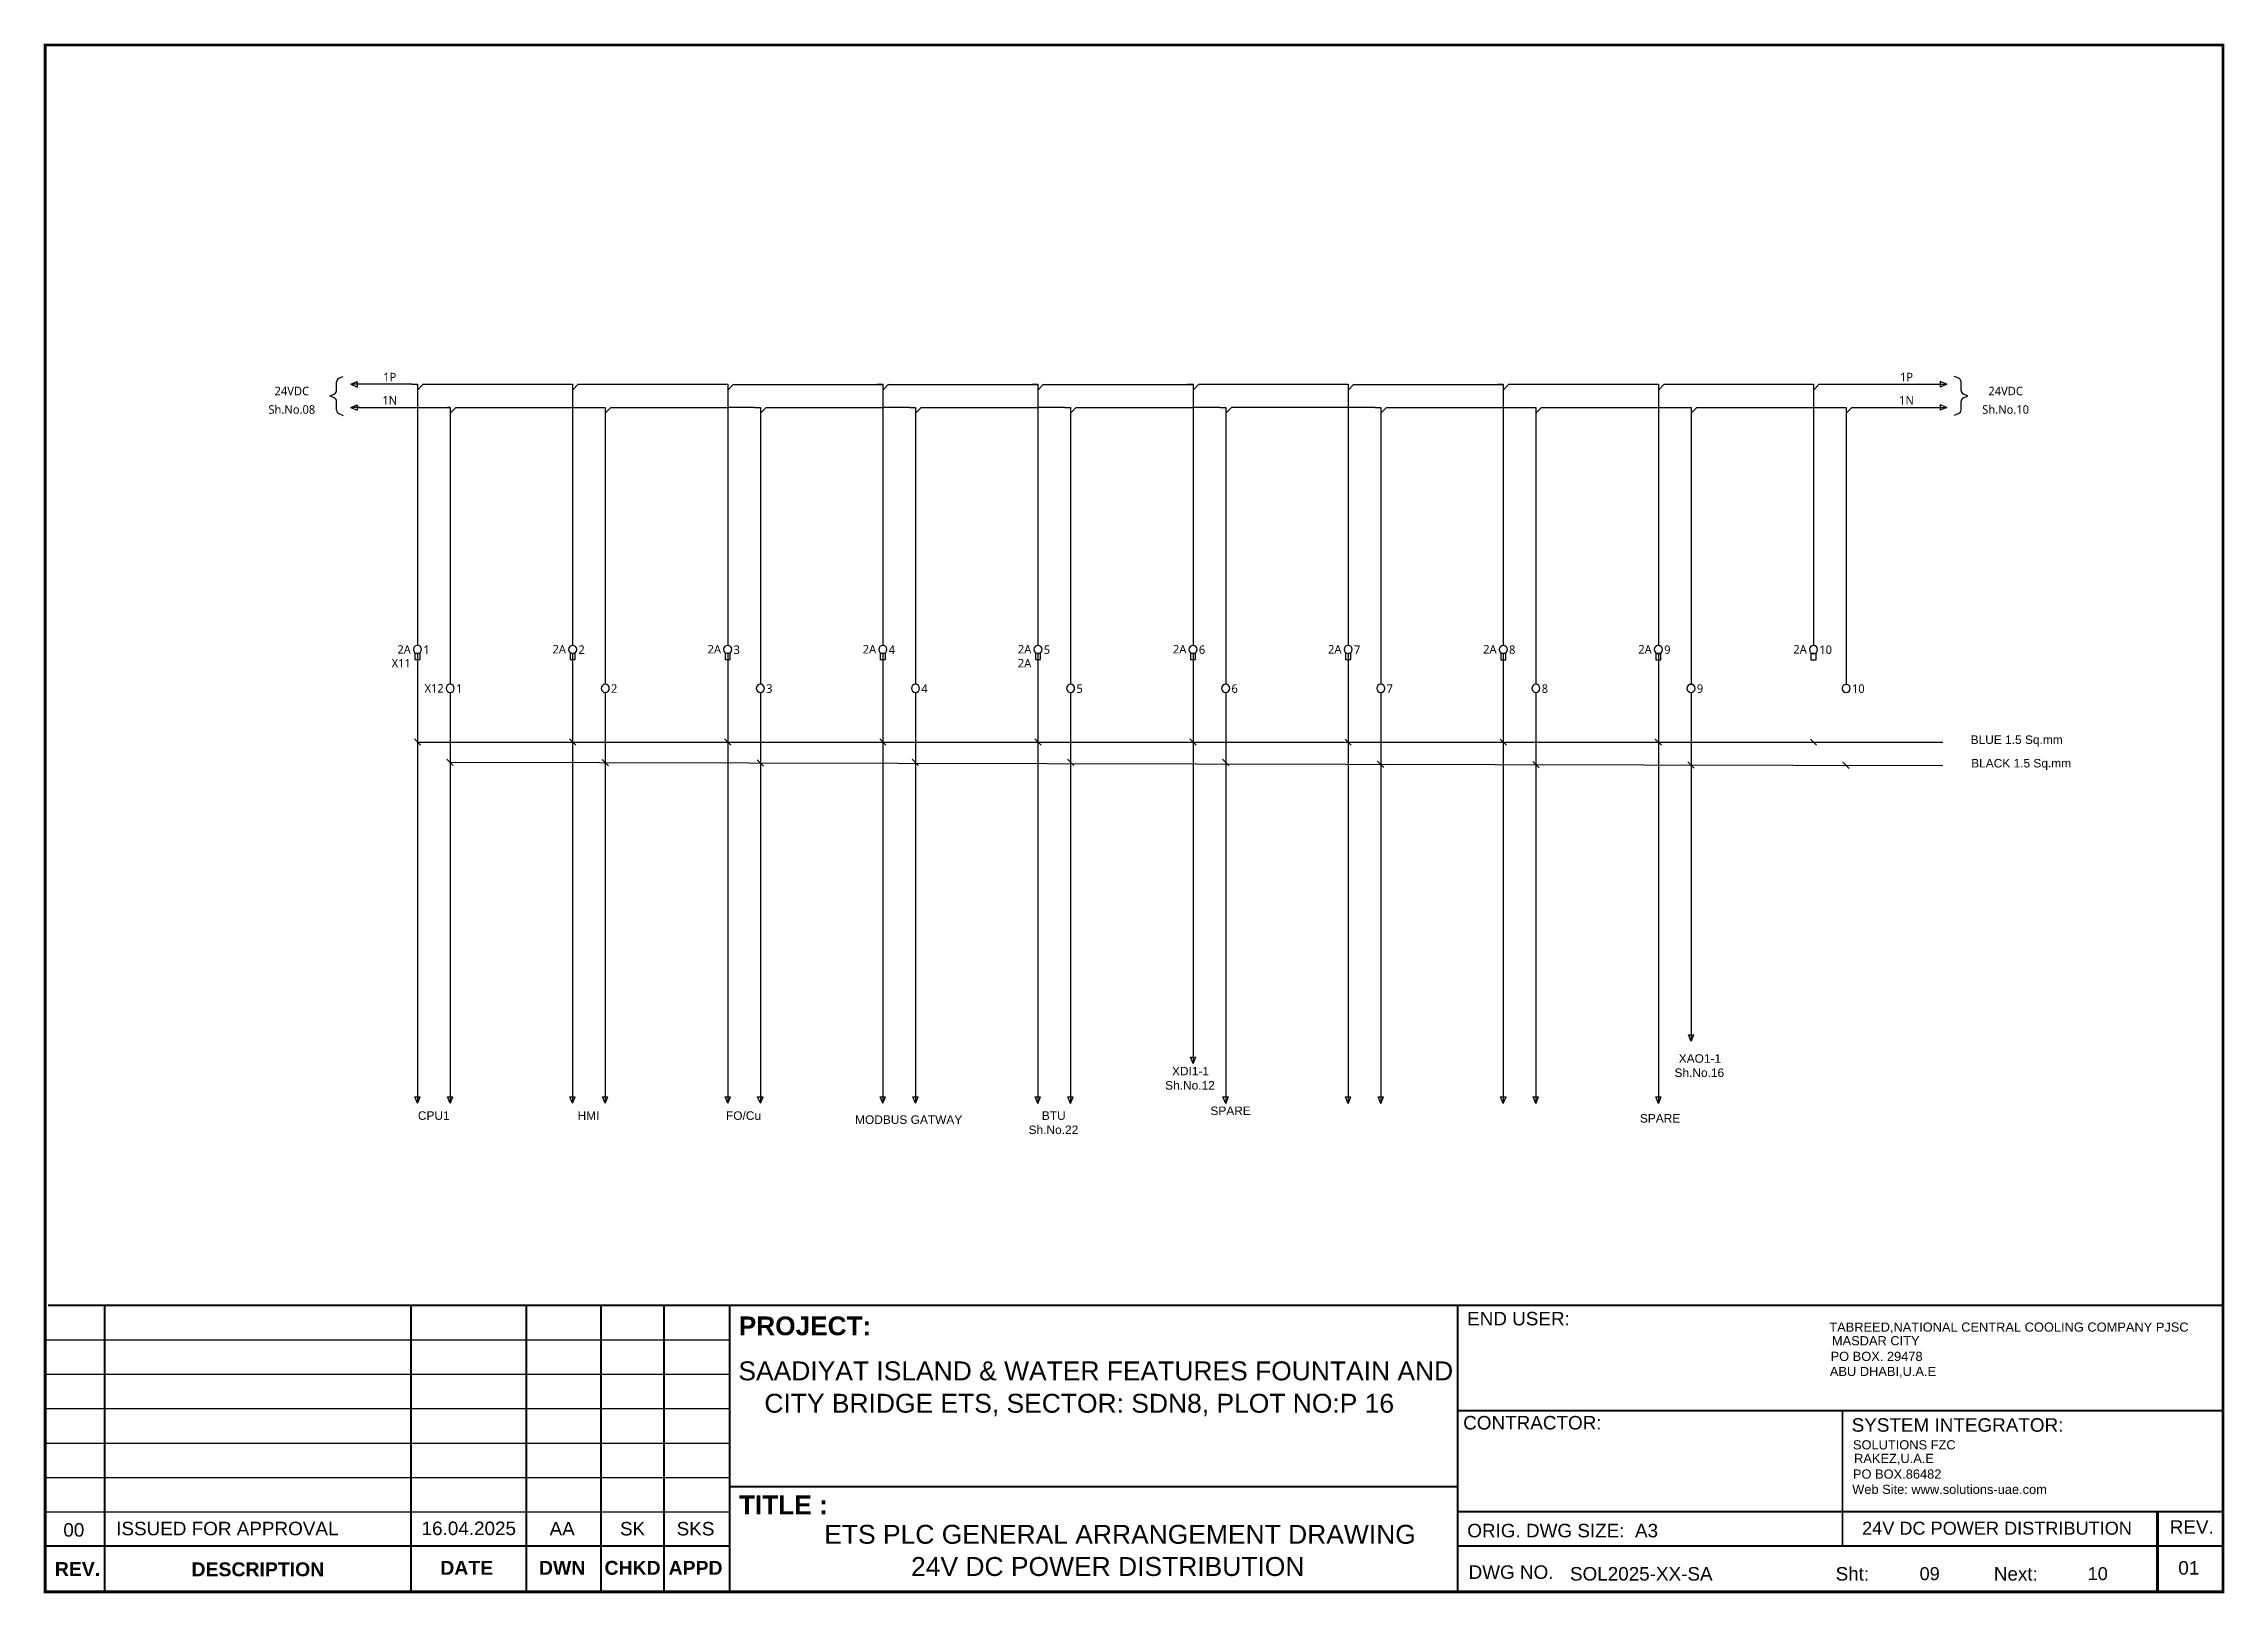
# Model space of a CAD drawing. Header units: inches. Extents: x 100535554 to 201081702, y 63708552 to 127420865.
# Drawn here: x 100535554 to 100536724, y 63708552 to 63709384 of the extents above; entities that cross this region are included whole.
import ezdxf
from ezdxf.enums import TextEntityAlignment as Align

# ---------------------------------------------------------------- set-up
doc = ezdxf.new("R2010")
doc.units = ezdxf.units.IN
doc.header["$MEASUREMENT"] = 0
doc.linetypes.add('CENTER', pattern=[50.8, 31.75, -6.35, 6.35, -6.35])
doc.linetypes.add('EPLANLINE7', pattern=[0])
doc.layers.add('BORDER', color=7, linetype='Continuous')
doc.layers.add('SYMBOL', color=4, linetype='Continuous')
doc.styles.add('A', font='arial.ttf')
doc.styles.add('ABB', font='arialbd.ttf')
doc.styles.add('MtXpl_Segoe_UI', font='segoeui.ttf')
doc.styles.get("Standard").update_dxf_attribs({"font": 'arial.ttf'})

msp = doc.modelspace()

# ---------------------------------------------------------------- texts
at = {"color": 7, "style": 'MtXpl_Segoe_UI'}
for s, p in [('1P', (100535739.342, 63709204.95)), ('1P', (100536553.416, 63709204.95)), ('24VDC', (100535686.795, 63709197.471)), ('1N', (100535739.342, 63709192.518)), ('1N', (100536553.416, 63709192.518)), ('24VDC', (100536606.616, 63709197.471)), ('Sh.No.08', (100535686.795, 63709187.551)), ('Sh.No.10', (100536606.616, 63709187.551))]:
    msp.add_text(s, height=4.5756, dxfattribs=at).set_placement(p, align=Align.MIDDLE_CENTER)
for s, p in [('X11', (100535750.672, 63709051.343)), ('2A', (100535750.672, 63709058.692)), ('2A', (100535833.921, 63709058.853)), ('2A', (100535917.17, 63709058.848)), ('2A', (100536000.419, 63709058.844)), ('2A', (100536083.668, 63709058.839)), ('2A', (100536083.668, 63709051.324)), ('2A', (100536166.917, 63709058.834)), ('2A', (100536250.166, 63709058.829)), ('2A', (100536333.415, 63709058.825)), ('2A', (100536416.664, 63709058.82)), ('2A', (100536499.913, 63709058.815)), ('X12', (100535768.331, 63709037.831))]:
    msp.add_text(s, height=4.5756, dxfattribs=at).set_placement(p, align=Align.MIDDLE_RIGHT)
for s, height, p in [('1', 4.576, (100535757.361, 63709058.59)), ('2', 4.576, (100535840.61, 63709058.585)), ('3', 4.576, (100535923.859, 63709058.58)), ('4', 4.576, (100536007.108, 63709058.576)), ('5', 4.576, (100536090.358, 63709058.571)), ('6', 4.576, (100536173.607, 63709058.566)), ('7', 4.576, (100536256.856, 63709058.561)), ('8', 4.576, (100536340.105, 63709058.557)), ('9', 4.576, (100536423.354, 63709058.552)), ('10', 4.5756, (100536506.603, 63709058.547)), ('1', 4.576, (100535774.874, 63709037.729)), ('2', 4.576, (100535858.123, 63709037.724)), ('3', 4.576, (100535941.373, 63709037.719)), ('4', 4.576, (100536024.622, 63709037.715)), ('5', 4.576, (100536107.871, 63709037.71)), ('6', 4.576, (100536191.12, 63709037.705)), ('7', 4.576, (100536274.369, 63709037.701)), ('8', 4.576, (100536357.618, 63709037.696)), ('9', 4.576, (100536440.867, 63709037.691)), ('10', 4.5756, (100536524.116, 63709037.686))]:
    msp.add_text(s, height=height, dxfattribs=at).set_placement(p, align=Align.MIDDLE_LEFT)
at = {"style": 'A'}
msp.add_text('24V DC POWER DISTRIBUTION', height=6.96131, dxfattribs=at).set_placement((100536529.591, 63708583.447))
for s, p in [('09', (100536565.844, 63708562.53)), ('10', (100536656.042, 63708562.53))]:
    msp.add_text(s, height=6.9613, dxfattribs=at).set_placement(p, align=Align.MIDDLE_CENTER)
at = {"char_height": 4.57565, "attachment_point": 1}
for s, insert, width in [('\\pi0.41082;BLUE 1.5 Sq.mm', (100536587.445, 63709012.553), 49.32163), ('\\pi2.975;BLACK 1.5 Sq.mm ', (100536585.156, 63708999.935), 58.71343), ('\\pi14.355;XAO1-1\\P\\pi12.088;Sh.No.16', (100536416.804, 63708841.384), 50.24622), ('\\pi10.537;XDI1-1\\P\\pi6.8694;Sh.No.12', (100536148.642, 63708834.595), 39.76622), ('\\pi4.0121;CPU1', (100535750.449, 63708810.746), 23.58319), ('\\pi6.4762;HMI', (100535833.699, 63708810.742), 23.58319), ('\\pi2.8713;FO/Cu', (100535916.948, 63708810.737), 23.58319), ('\\pi1.7144;MODBUS GATWAY', (100535987.392, 63708808.562), 60.43709), ('\\pi5.891;BTU\\P\\pi-1.2222;Sh.No.22', (100536083.446, 63708810.727), 23.58319), ('\\pi1.2717;SPARE', (100536178.548, 63708813.31), 23.58319), ('\\pi1.2717;SPARE', (100536409.043, 63708809.259), 23.58319)]:
    msp.add_mtext(s, dxfattribs=dict(at, insert=insert, width=width))
at = {"layer": 'BORDER', "style": 'A'}
for s, p in [('ETS PLC GENERAL ARRANGEMENT DRAWING', (100535972.573, 63708578.562)), ('24V DC POWER DISTRIBUTION', (100536019.157, 63708561.285))]:
    msp.add_text(s, height=10.15, dxfattribs=at).set_placement(p)

# ---------------------------------------------------------------- blocks, each defined once
blk = doc.blocks.new('Title Frame_Al Bayt')
at = {"layer": 'BORDER'}
for p, q in [((897.4, -274.9), (1264.8, -274.9)), ((897.4, -293.3), (1264.8, -293.3)), ((897.4, -311.8), (1264.8, -311.8)), ((897.4, -330.3), (1264.8, -330.3)), ((897.4, -348.7), (1264.8, -348.7)), ((897.4, -367.2), (1264.8, -367.2))]:
    blk.add_line(p, q, dxfattribs=at)
at = {"layer": 'BORDER', "const_width": 1.54}
blk.add_lwpolyline([(897.4, 420.3), (897.4, -410.2), (2066.3, -410.2), (2066.3, 420.3)], close=True, dxfattribs=at)
at = {"layer": 'BORDER'}
for points, const_width in [([(899, -256.4), (2066.3, -256.4)], 1.08), ([(929.4, -410.2), (929.4, -256.4)], 1.08), ([(1093.7, -410.2), (1093.7, -256.4)], 1.08), ([(1093.7, -391.8), (1093.7, -256.4)], 1.08), ([(1155.6, -410.2), (1155.6, -256.4)], 1.08), ([(1195.8, -410.2), (1195.8, -256.4)], 1.08), ([(1195.8, -391.8), (1195.8, -256.4)], 1.08), ([(1229.6, -410.2), (1229.6, -256.4)], 1.08), ([(1229.6, -391.8), (1229.6, -256.4)], 1.08), ([(1264.8, -256.4), (1264.8, -410.2)], 1.08), ([(1655.6, -410.2), (1655.6, -256.4)], 1.08), ([(1655.6, -312.9), (2066.3, -312.9)], 0.923), ([(1862.1, -385.6), (1862.1, -312.9)], 0.923), ([(1655.6, -353.7), (1265.2, -353.7)], 1.08), ([(2066.3, -367.2), (1655.6, -367.2)], 1.08), ([(2031.2, -410.2), (2031.2, -367.2)], 1.54), ([(897.4, -385.6), (1264.8, -385.6)], 1.08), ([(2066.3, -385.6), (1655.6, -385.6)], 1.08)]:
    blk.add_lwpolyline(points, dxfattribs=dict(at, const_width=const_width))
for s, height, style, p in [('PROJECT:', 10.07, 'ABB', (1269.7, -272.4)), ('END USER:', 7.25, 'A', (1660.6, -267.1)), ('TABREED,NATIONAL CENTRAL COOLING COMPANY PJSC', 4.93, 'A', (1855, -270.5)), ('MASDAR CITY', 4.93, 'A', (1856.4, -277.8)), ('SAADIYAT ISLAND & WATER FEATURES FOUNTAIN AND', 10.15, 'A', (1269.5, -296.6)), ('ABU DHABI,U.A.E', 4.93, 'A', (1855.3, -294.3)), ('PO BOX. 29478', 4.93, 'A', (1855.7, -286.2)), (' CITY BRIDGE ETS, SECTOR: SDN8, PLOT NO:P 16', 10.15, 'A', (1279.5, -314)), ('CONTRACTOR:', 7.25, 'A', (1658.5, -323)), ('SYSTEM INTEGRATOR:', 7.25, 'A', (1867, -324.2)), ('SOLUTIONS FZC', 4.93, 'A', (1867.7, -333.7)), ('RAKEZ,U.A.E', 4.93, 'A', (1868.3, -341)), ('PO BOX.86482', 4.93, 'A', (1867.7, -349.4)), ('TITLE :', 10.07, 'ABB', (1269.8, -368.5)), ('Web Site: www.solutions-uae.com ', 4.93, 'A', (1867.3, -357.6)), ('ORIG. DWG SIZE:  A3', 7.25, 'A', (1660.7, -380.9)), ('REV.', 7.25, 'A', (2037.7, -379)), ('DWG NO.', 7.25, 'A', (1661.4, -403.2)), ('SOL2025-XX-SA', 7.25, 'A', (1715.8, -404.1)), ('Sht:', 7.25, 'A', (1858.4, -404.1)), ('Next:', 7.25, 'A', (1943.3, -404.1)), ('01', 7.25, 'A', (2042.3, -400.9))]:
    blk.add_text(s, height=height, dxfattribs=dict(at, style=style)).set_placement(p)
for s, height, style, p in [('00', 7.25, 'A', (912.8, -376.9)), ('REV.', 7.46, 'ABB', (914.8, -397.9))]:
    blk.add_text(s, height=height, dxfattribs=dict(at, style=style)).set_placement(p, align=Align.MIDDLE)
for s, height, style, p in [('ISSUED FOR APPROVAL', 7.25, 'A', (995.2, -379.8)), ('16.04.2025', 7.25, 'A', (1124.8, -379.7)), ('AA', 7.25, 'A', (1174.9, -379.9)), ('SK', 7.25, 'A', (1212.7, -379.9)), ('SKS', 7.25, 'A', (1246.5, -379.9)), ('DESCRIPTION', 7.463, 'ABB', (1011.6, -401.8)), ('DATE', 7.46, 'ABB', (1123.7, -401)), ('DWN', 7.46, 'ABB', (1174.9, -401)), ('CHKD', 7.46, 'ABB', (1212.7, -401)), ('APPD', 7.46, 'ABB', (1246.5, -401))]:
    blk.add_text(s, height=height, dxfattribs=dict(at, style=style)).set_placement(p, align=Align.CENTER)
blk = doc.blocks.new('ARROW')
at = {"layer": 'SYMBOL', "color": 0, "linetype": 'EPLANLINE7'}
for p, q in [((0, -11.2), (-6.9, 5.1)), ((-6.9, 5.1), (6.9, 5.1)), ((0, 11.2), (0, -11.2)), ((0, -11.2), (6.9, 5.1))]:
    blk.add_line(p, q, dxfattribs=at)
blk = doc.blocks.new('LOOP-TOP-1')
at = {"layer": 'SYMBOL'}
for p, q in [((0, 0), (2, 0)), ((2, 0), (2, -2)), ((2, -2), (4, 0))]:
    blk.add_line(p, q, dxfattribs=at)
blk = doc.blocks.new('FEED THRUE TB')
at = {"color": 0}
blk.add_line((0, -50.7), (0, -11.9), dxfattribs=at)
blk.add_circle((0, 0), 11.9, dxfattribs=at)

# ---------------------------------------------------------------- linework, layer by layer
at = {"color": 0}
for p, q in [((100535712.078, 63709204.302), (100535714.407, 63709205.294)), ((100536581.409, 63709204.302), (100536579.079, 63709205.294)), ((100535707.165, 63709194.844), (100535709.495, 63709195.836)), ((100535709.495, 63709193.852), (100535707.165, 63709194.844)), ((100535710.786, 63709197.79), (100535710.786, 63709202.348)), ((100536582.7, 63709197.79), (100536582.7, 63709202.348)), ((100536586.321, 63709194.844), (100536583.992, 63709195.836)), ((100536583.992, 63709193.852), (100536586.321, 63709194.844)), ((100535710.786, 63709187.34), (100535710.786, 63709191.898)), ((100535712.078, 63709185.386), (100535714.407, 63709184.394)), ((100536581.409, 63709185.386), (100536579.079, 63709184.394)), ((100536582.7, 63709187.34), (100536582.7, 63709191.898))]:
    msp.add_line(p, q, dxfattribs=at)
for p, q in [((100535751.195, 63709201.064), (100535723.218, 63709201.06)), ((100536340.046, 63709201.06), (100536417.187, 63709201.06)), ((100535935.206, 63709188.626), (100535920.747, 63709188.631)), ((100536018.455, 63709188.617), (100536003.996, 63709188.617)), ((100536101.704, 63709188.617), (100536087.245, 63709188.617)), ((100536184.953, 63709188.612), (100536170.494, 63709188.617)), ((100536268.202, 63709188.607), (100536191.061, 63709188.612)), ((100536336.992, 63709188.607), (100536354.505, 63709188.607)), ((100536357.559, 63709188.607), (100536434.7, 63709188.598)), ((100536440.808, 63709188.598), (100536517.95, 63709188.628))]:
    msp.add_line(p, q)
at = {"color": 7}
for p, q in [((100535754.249, 63709198.01), (100535754.249, 63709060.883)), ((100535757.303, 63709201.064), (100535834.449, 63709201.064)), ((100535837.498, 63709198.006), (100535837.498, 63709060.878)), ((100535840.552, 63709201.06), (100535920.747, 63709201.06)), ((100535920.747, 63709198.001), (100535920.747, 63709060.873)), ((100535923.801, 63709201.055), (100536003.996, 63709201.055)), ((100536003.996, 63709197.996), (100536003.996, 63709060.869)), ((100536007.05, 63709201.05), (100536087.245, 63709201.05)), ((100536087.245, 63709197.992), (100536087.245, 63709060.864)), ((100536090.299, 63709201.045), (100536170.494, 63709201.045)), ((100536170.494, 63709197.987), (100536170.494, 63709060.859)), ((100536173.562, 63709201.06), (100536253.743, 63709201.06)), ((100536253.743, 63709197.982), (100536253.743, 63709060.854)), ((100536256.797, 63709201.036), (100536336.992, 63709201.036)), ((100536336.992, 63709197.977), (100536336.992, 63709060.85)), ((100536420.241, 63709197.973), (100536420.241, 63709060.845)), ((100536423.295, 63709201.06), (100536503.501, 63709201.06)), ((100536503.49, 63709197.968), (100536503.49, 63709060.84)), ((100536506.555, 63709201.06), (100536571.538, 63709201.059)), ((100535721.948, 63709188.628), (100535771.762, 63709188.629)), ((100535771.762, 63709185.582), (100535771.762, 63709040.022)), ((100535774.816, 63709188.629), (100535851.962, 63709188.629)), ((100535855.011, 63709185.577), (100535855.011, 63709040.017)), ((100535858.065, 63709188.631), (100535920.747, 63709188.631)), ((100535938.26, 63709185.572), (100535938.26, 63709040.012)), ((100535941.314, 63709188.626), (100536003.996, 63709188.626)), ((100536021.509, 63709185.568), (100536021.509, 63709040.008)), ((100536024.563, 63709188.622), (100536087.245, 63709188.621)), ((100536104.758, 63709185.563), (100536104.758, 63709040.003)), ((100536107.812, 63709188.617), (100536170.494, 63709188.617)), ((100536188.007, 63709185.558), (100536188.007, 63709039.998)), ((100536271.256, 63709185.553), (100536271.256, 63709039.993)), ((100536274.31, 63709188.607), (100536336.992, 63709188.607)), ((100536354.505, 63709185.549), (100536354.505, 63709039.989)), ((100536435.814, 63709188.597), (100536437.754, 63709188.595)), ((100536435.814, 63709188.597), (100536437.754, 63709188.595)), ((100536437.754, 63709185.544), (100536437.754, 63709039.984)), ((100536521.003, 63709185.539), (100536521.003, 63709039.979)), ((100536524.057, 63709188.628), (100536570.269, 63709188.628)), ((100535754.249, 63709056.501), (100535754.249, 63708819.758)), ((100535837.498, 63709056.496), (100535837.498, 63708819.753)), ((100535920.747, 63709056.492), (100535920.747, 63708819.748)), ((100536003.996, 63709056.487), (100536003.996, 63708819.744)), ((100536087.245, 63709056.482), (100536087.245, 63708819.739)), ((100536170.494, 63709056.477), (100536170.494, 63708841.12)), ((100536253.769, 63709056.473), (100536253.769, 63708819.73)), ((100536337.018, 63709056.468), (100536337.018, 63708819.725)), ((100536420.265, 63709056.463), (100536420.265, 63708818.446)), ((100535771.762, 63709035.64), (100535771.762, 63708819.758)), ((100535855.011, 63709035.636), (100535855.011, 63708819.753)), ((100535938.26, 63709035.631), (100535938.26, 63708819.748)), ((100536021.509, 63709035.626), (100536021.509, 63708819.744)), ((100536104.758, 63709035.621), (100536104.758, 63708819.739)), ((100536188.007, 63709035.617), (100536188.007, 63708819.734)), ((100536271.282, 63709035.612), (100536271.282, 63708819.73)), ((100536354.531, 63709035.607), (100536354.531, 63708819.725)), ((100536437.778, 63709035.603), (100536437.778, 63708848.425)), ((100535754.25, 63709008.974), (100536572.823, 63709008.974)), ((100535771.762, 63708998.126), (100536572.823, 63708996.355))]:
    msp.add_line(p, q, dxfattribs=at)
at = {"color": 7, "linetype": 'CENTER', "ltscale": 0.325}
msp.add_line((100535771.762, 63709188.629), (100535770.382, 63709188.629), dxfattribs=at)
at = {"color": 7, "linetype": 'CENTER', "ltscale": 10}
msp.add_line((100535771.141, 63709188.629), (100535771.762, 63709188.629), dxfattribs=at)
at = {"color": 7, "lineweight": 13}
for p, q in [((100535755.94, 63709007.284), (100535752.557, 63709010.667)), ((100535839.189, 63709007.279), (100535835.806, 63709010.662)), ((100535922.438, 63709007.275), (100535919.055, 63709010.657)), ((100536005.687, 63709007.27), (100536002.305, 63709010.653)), ((100536088.936, 63709007.265), (100536085.554, 63709010.648)), ((100536172.185, 63709007.26), (100536168.803, 63709010.643)), ((100536255.434, 63709007.256), (100536252.052, 63709010.638)), ((100536338.684, 63709007.251), (100536335.301, 63709010.634)), ((100536421.933, 63709007.246), (100536418.55, 63709010.629)), ((100536505.182, 63709007.242), (100536501.799, 63709010.624)), ((100535773.454, 63708996.447), (100535770.071, 63708999.829)), ((100535856.702, 63708996.25), (100535853.32, 63708999.633)), ((100535939.951, 63708996.066), (100535936.569, 63708999.449)), ((100536023.201, 63708996.432), (100536019.818, 63708999.815)), ((100536106.45, 63708996.428), (100536103.068, 63708999.81)), ((100536189.699, 63708996.423), (100536186.317, 63708999.806)), ((100536272.946, 63708995.331), (100536269.563, 63708998.713)), ((100536356.195, 63708995.147), (100536352.812, 63708998.529)), ((100536439.443, 63708994.963), (100536436.061, 63708998.345)), ((100536522.692, 63708994.779), (100536519.309, 63708998.161))]:
    msp.add_line(p, q, dxfattribs=at)
for points in [[(100535752.873, 63709053.264), (100535755.624, 63709053.264), (100535755.624, 63709056.501), (100535752.873, 63709056.501)], [(100535836.123, 63709053.26), (100535838.873, 63709053.26), (100535838.873, 63709056.496), (100535836.123, 63709056.496)], [(100535919.372, 63709053.255), (100535922.122, 63709053.255), (100535922.122, 63709056.492), (100535919.372, 63709056.492)], [(100536002.621, 63709053.25), (100536005.371, 63709053.25), (100536005.371, 63709056.487), (100536002.621, 63709056.487)], [(100536085.87, 63709053.245), (100536088.62, 63709053.245), (100536088.62, 63709056.482), (100536085.87, 63709056.482)], [(100536169.119, 63709053.241), (100536171.869, 63709053.241), (100536171.869, 63709056.477), (100536169.119, 63709056.477)], [(100536252.368, 63709053.236), (100536255.118, 63709053.236), (100536255.118, 63709056.473), (100536252.368, 63709056.473)], [(100536335.617, 63709053.231), (100536338.367, 63709053.231), (100536338.367, 63709056.468), (100536335.617, 63709056.468)], [(100536418.866, 63709053.226), (100536421.616, 63709053.226), (100536421.616, 63709056.463), (100536418.866, 63709056.463)], [(100536502.115, 63709053.222), (100536504.866, 63709053.222), (100536504.866, 63709056.459), (100536502.115, 63709056.459)]]:
    msp.add_lwpolyline(points, close=True)
at = {"color": 0}
for centre, start, end in [((100535712.91, 63709202.348), 113.070413, 180), ((100536580.576, 63709202.348), 0, 66.929587), ((100535708.663, 63709197.79), 293.070413, 0), ((100535708.663, 63709191.898), 0, 66.929587), ((100536584.824, 63709197.79), 180, 246.929587), ((100536584.824, 63709191.898), 113.070413, 180), ((100535712.91, 63709187.34), 180, 246.929587), ((100536580.576, 63709187.34), 293.070413, 0)]:
    msp.add_arc(centre, 2.124, start, end, dxfattribs=at)

# ---------------------------------------------------------------- block references
at = {"yscale": 0.2104324012768687, "zscale": 0.2104324012768687}
for p, xscale, rotation in [((100535720.87, 63709201.06), 0.2104324012768687, 270), ((100536572.617, 63709201.06), -0.2104324012768687, 90), ((100535720.87, 63709188.628), 0.2104324012768687, 270), ((100536572.617, 63709188.628), -0.2104324012768687, 90)]:
    msp.add_blockref('ARROW', p, dxfattribs=dict(at, xscale=xscale, rotation=rotation))
at = {"color": 7, "xscale": 1.526969785154595, "yscale": 1.526969785154595, "zscale": 1.526969785154595}
for p in [(100535751.195, 63709201.064), (100535834.444, 63709201.06), (100535917.693, 63709201.06), (100536000.942, 63709201.06), (100536084.191, 63709201.06), (100536167.454, 63709201.06), (100536250.689, 63709201.06), (100536333.938, 63709201.06), (100536417.187, 63709201.06), (100536500.447, 63709201.06), (100535768.708, 63709188.629), (100535851.957, 63709188.631), (100535935.206, 63709188.626), (100536018.455, 63709188.622), (100536101.704, 63709188.617), (100536184.953, 63709188.612), (100536268.202, 63709188.607), (100536351.451, 63709188.607), (100536434.7, 63709188.598), (100536517.95, 63709188.628)]:
    msp.add_blockref('LOOP-TOP-1', p, dxfattribs=at)
at = {"color": 7, "xscale": -0.1843536286949976, "yscale": 0.1843536286949976, "zscale": 0.1843536286949976, "rotation": 180}
for p in [(100535754.249, 63709058.692), (100535837.498, 63709058.687), (100535920.747, 63709058.682), (100536003.996, 63709058.678), (100536087.245, 63709058.673), (100536170.494, 63709058.668), (100536253.743, 63709058.664), (100536336.992, 63709058.659), (100536420.241, 63709058.654), (100536503.49, 63709058.649), (100535771.762, 63709037.831), (100535855.011, 63709037.826), (100535938.26, 63709037.822), (100536021.509, 63709037.817), (100536104.758, 63709037.812), (100536188.007, 63709037.807), (100536271.256, 63709037.803), (100536354.505, 63709037.798), (100536437.754, 63709037.793), (100536521.003, 63709037.788)]:
    msp.add_blockref('FEED THRUE TB', p, dxfattribs=at)
at = {"xscale": 0.2104324012768687, "yscale": 0.2104324012768687, "zscale": 0.2104324012768687}
for p in [(100536437.778, 63708850.773), (100536170.494, 63708838.772), (100535754.249, 63708817.407), (100535771.762, 63708817.405), (100535837.498, 63708817.402), (100535855.011, 63708817.4), (100535920.747, 63708817.398), (100535938.26, 63708817.396), (100536003.996, 63708817.393), (100536021.509, 63708817.391), (100536087.245, 63708817.388), (100536104.758, 63708817.386), (100536188.007, 63708817.386), (100536253.769, 63708817.379), (100536271.282, 63708817.377), (100536337.018, 63708817.374), (100536354.531, 63708817.372), (100536420.265, 63708817.367)]:
    msp.add_blockref('ARROW', p, dxfattribs=at)
at = {"layer": 'BORDER'}
msp.add_blockref('Title Frame_Al Bayt', (100534656.976, 63708962.922), dxfattribs=at)

msp.set_redraw_order([(e.dxf.handle, doc.entitydb.next_handle()) for e in msp.query("TEXT MTEXT ATTDEF DIMENSION ARC_DIMENSION")])  # texts and dimensions are drawn at this point

doc.saveas('drawing.dxf')
